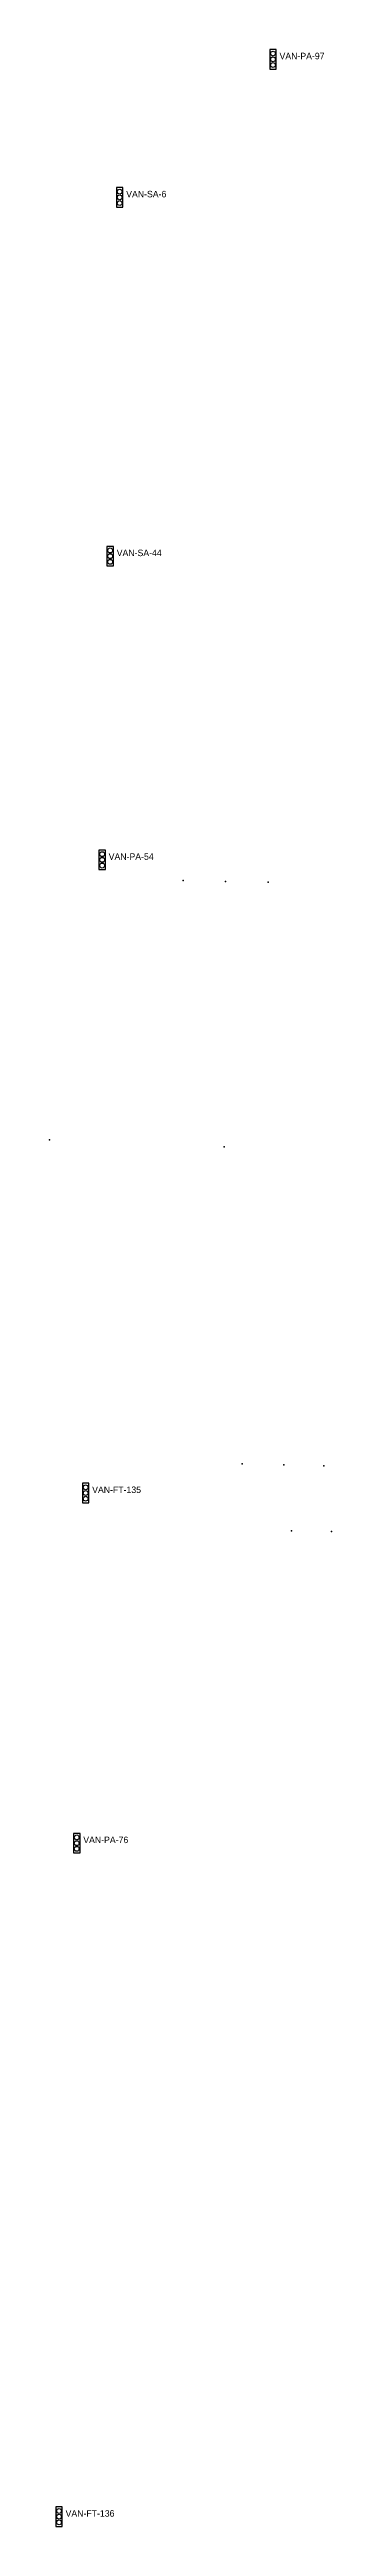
# Model space of a CAD drawing. Header units: inches. Extents: x 486474 to 494239, y 5455982 to 5460069.
# Drawn here: x 490087 to 490174, y 5456447 to 5457207 of the extents above; entities that cross this region are included whole.
import ezdxf

# ---------------------------------------------------------------- set-up
doc = ezdxf.new("R2010")
doc.units = ezdxf.units.IN
doc.header["$MEASUREMENT"] = 0
doc.layers.add('Parking Meters', color=10, linetype='Continuous')
doc.layers.add('Traffic Signals', color=10, linetype='Continuous')

msp = doc.modelspace()

# ---------------------------------------------------------------- texts
at = {"layer": 'Traffic Signals', "color": 1}
for s, p in [('VAN-PA-97', (490157.72, 5457204.13)), ('VAN-SA-6', (490110.62, 5457161.75)), ('VAN-SA-44', (490107.71, 5457051.62)), ('VAN-PA-54', (490105.24, 5456958.39)), ('VAN-FT-135', (490100.16, 5456764.03)), ('VAN-PA-76', (490097.43, 5456656.57)), ('VAN-FT-136', (490092, 5456449.81))]:
    msp.add_text(s, height=2, dxfattribs=at).set_placement(p)

# ---------------------------------------------------------------- linework, layer by layer
at = {"layer": 'Parking Meters', "color": 7}
for p in [(490128.08, 5456952.1), (490128.08, 5456952.1), (490141.17, 5456951.76), (490141.17, 5456951.76), (490154.19, 5456951.52), (490154.19, 5456951.52), (490087.06, 5456872.44), (490140.73, 5456870.3), (490140.73, 5456870.3), (490146.28, 5456772.99), (490159.03, 5456772.64), (490159.03, 5456772.64), (490171.38, 5456772.36), (490171.38, 5456772.36), (490161.36, 5456752.44), (490161.36, 5456752.44), (490173.68, 5456752.24), (490173.68, 5456752.24)]:
    msp.add_point(p, dxfattribs=at)
at = {"layer": 'Traffic Signals', "color": 1}
for points in [[(490154.72, 5457201.13), (490156.72, 5457201.13), (490156.72, 5457207.13), (490154.72, 5457207.13)], [(490107.62, 5457158.75), (490109.62, 5457158.75), (490109.62, 5457164.75), (490107.62, 5457164.75)], [(490104.71, 5457048.62), (490106.71, 5457048.62), (490106.71, 5457054.62), (490104.71, 5457054.62)], [(490102.24, 5456955.39), (490104.24, 5456955.39), (490104.24, 5456961.39), (490102.24, 5456961.39)], [(490097.16, 5456761.03), (490099.16, 5456761.03), (490099.16, 5456767.03), (490097.16, 5456767.03)], [(490094.43, 5456653.57), (490096.43, 5456653.57), (490096.43, 5456659.57), (490094.43, 5456659.57)], [(490089, 5456446.81), (490091, 5456446.81), (490091, 5456452.81), (490089, 5456452.81)]]:
    msp.add_lwpolyline(points, close=True, dxfattribs=at)
for centre in [(490155.72, 5457205.88), (490155.72, 5457204.13), (490155.72, 5457202.38), (490108.62, 5457163.5), (490108.62, 5457161.75), (490108.62, 5457160), (490105.71, 5457053.37), (490105.71, 5457051.62), (490105.71, 5457049.87), (490103.24, 5456960.14), (490103.24, 5456958.39), (490103.24, 5456956.64), (490098.16, 5456765.78), (490098.16, 5456764.03), (490098.16, 5456762.28), (490095.43, 5456658.32), (490095.43, 5456656.57), (490095.43, 5456654.82), (490090, 5456451.56), (490090, 5456449.81), (490090, 5456448.06)]:
    msp.add_circle(centre, 0.75, dxfattribs=at)

msp.set_redraw_order([(e.dxf.handle, doc.entitydb.next_handle()) for e in msp.query("TEXT MTEXT ATTDEF DIMENSION ARC_DIMENSION")])  # texts and dimensions are drawn at this point

doc.saveas('drawing.dxf')
